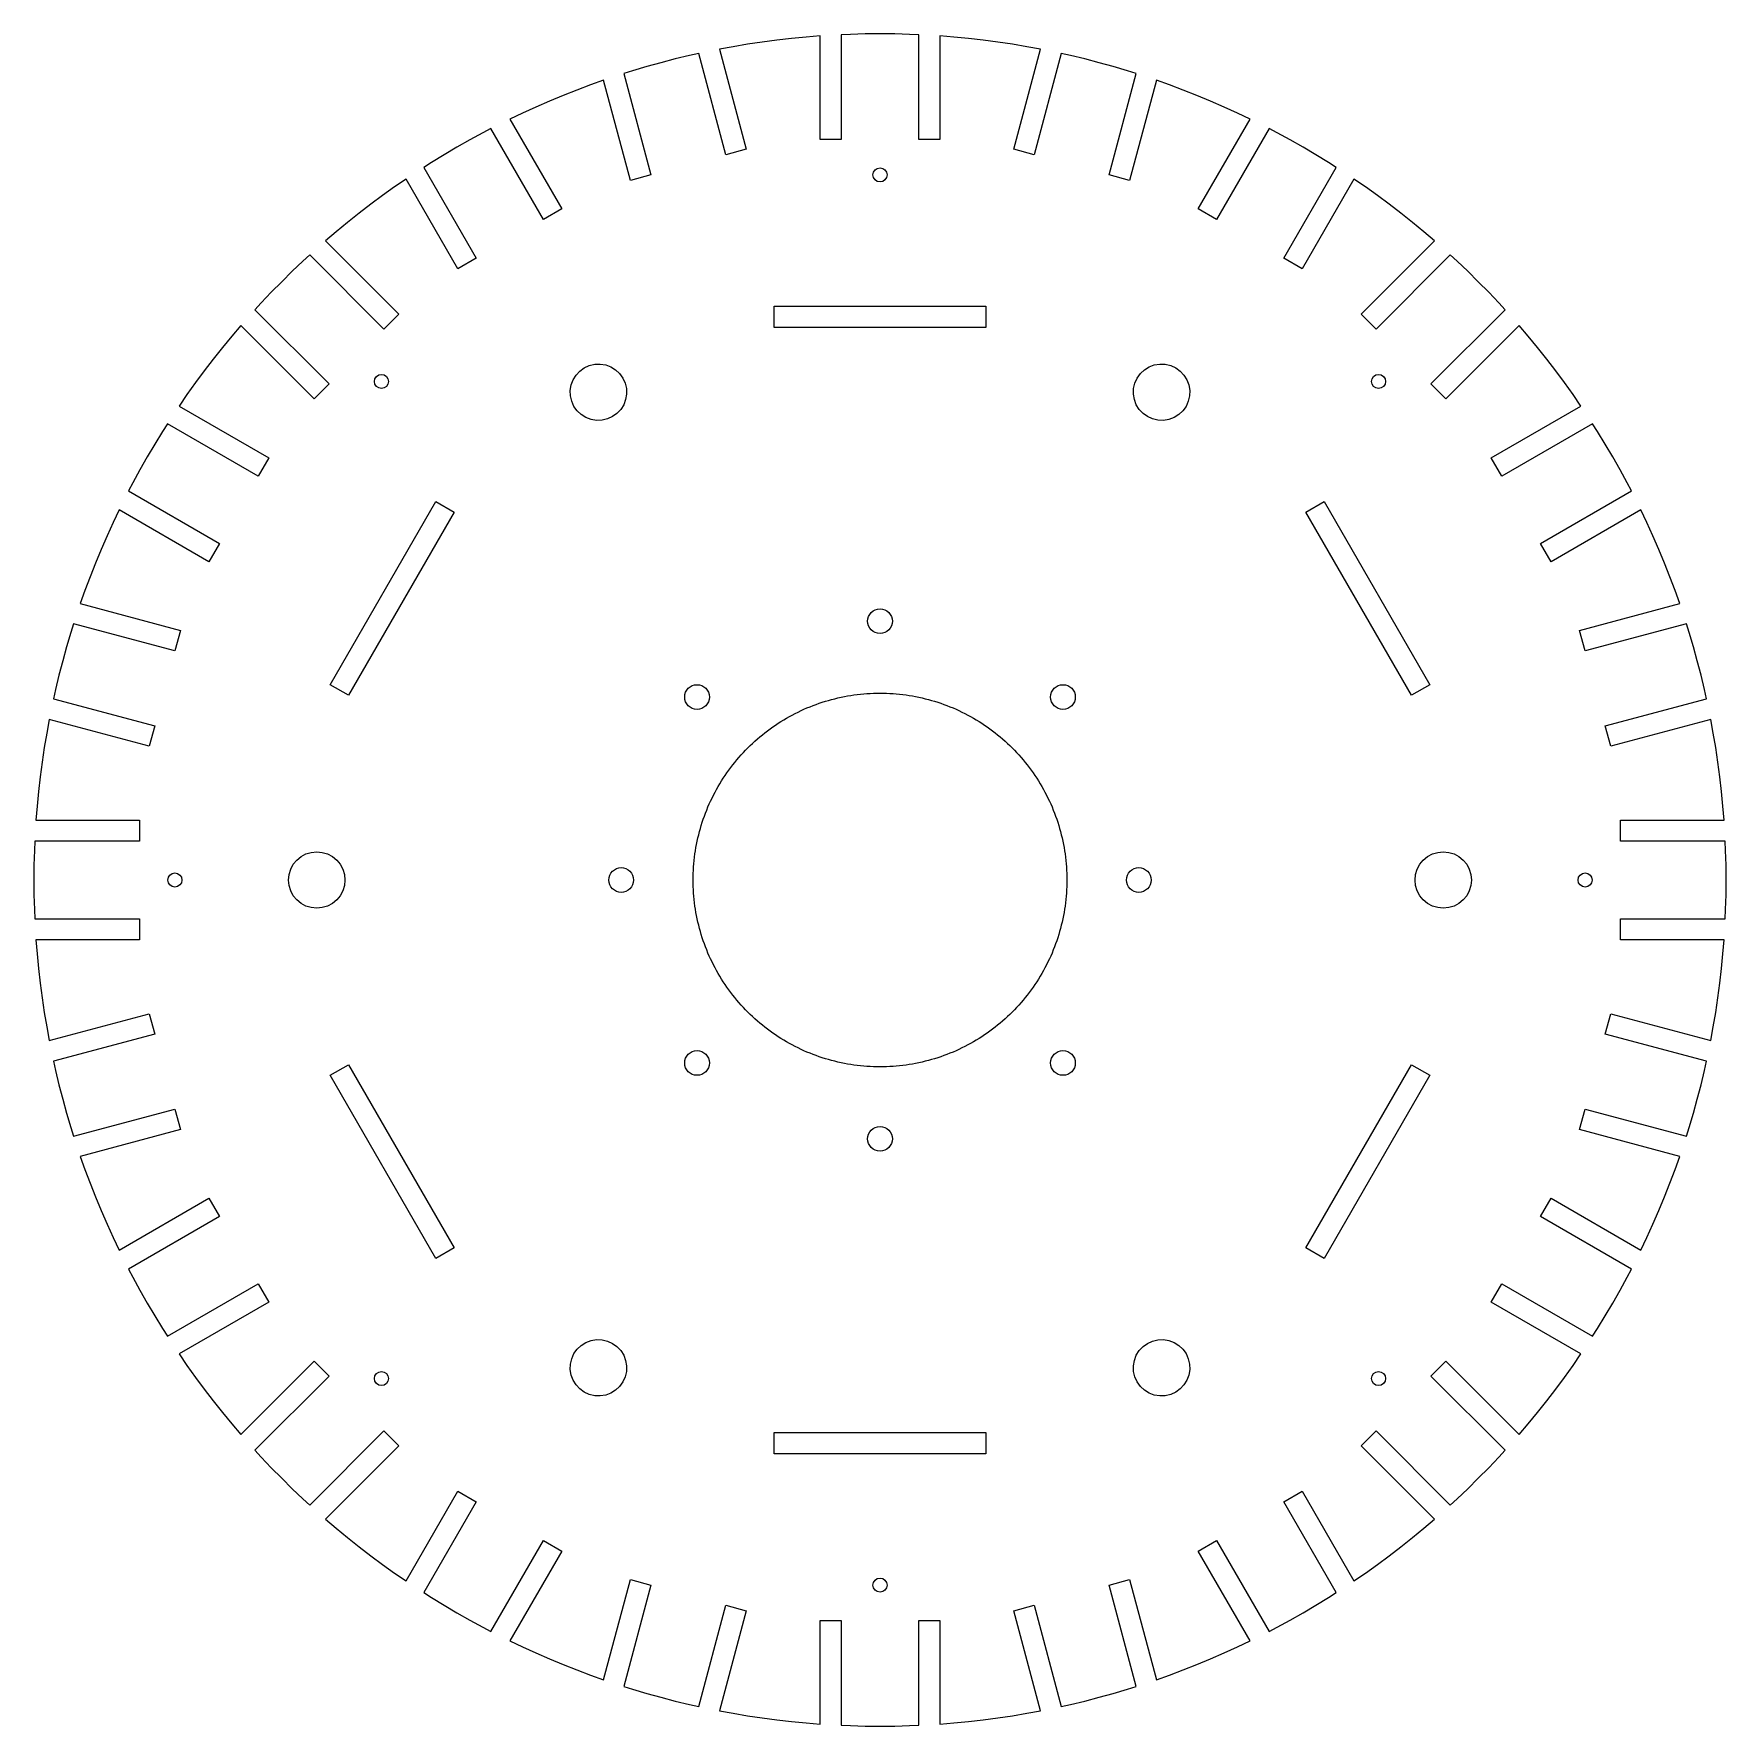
# Model space of a CAD drawing. Header units: metres. Extents: x -120 to 120, y -120 to 120.
import ezdxf

# ---------------------------------------------------------------- set-up
doc = ezdxf.new("R2010")
doc.units = ezdxf.units.M

msp = doc.modelspace()

# ---------------------------------------------------------------- linework, layer by layer
for p, q in [((0, 120), (-2.09428, 119.982)), ((2.09428, 119.982), (0, 120)), ((-20.8378, 118.177), (-22.7696, 117.819)), ((-22.7696, 117.819), (-18.9656, 103.622)), ((-18.7721, 118.523), (-20.8378, 118.177)), ((-16.7008, 118.832), (-18.7721, 118.523)), ((-14.6243, 119.106), (-16.7008, 118.832)), ((-12.5434, 119.343), (-14.6243, 119.106)), ((-10.4587, 119.543), (-12.5434, 119.343)), ((-8.5, 119.697), (-10.4587, 119.543)), ((-8.5, 105), (-8.5, 119.697)), ((-4.18793, 119.927), (-5.5, 119.87)), ((-5.5, 119.87), (-5.5, 105)), ((-2.09428, 119.982), (-4.18793, 119.927)), ((4.18793, 119.927), (2.09428, 119.982)), ((5.5, 119.87), (4.18793, 119.927)), ((5.5, 105), (5.5, 119.87)), ((10.4587, 119.543), (8.5, 119.697)), ((8.5, 119.697), (8.5, 105)), ((12.5434, 119.343), (10.4587, 119.543)), ((14.6243, 119.106), (12.5434, 119.343)), ((16.7008, 118.832), (14.6243, 119.106)), ((18.7721, 118.523), (16.7008, 118.832)), ((20.8378, 118.177), (18.7721, 118.523)), ((18.9656, 103.622), (22.7696, 117.819)), ((22.7696, 117.819), (20.8378, 118.177)), ((-33.0765, 115.351), (-35.0846, 114.757)), ((-31.0583, 115.911), (-33.0765, 115.351)), ((-29.0306, 116.435), (-31.0583, 115.911)), ((-26.9941, 116.924), (-29.0306, 116.435)), ((-25.7119, 117.209), (-26.9941, 116.924)), ((-21.8634, 102.846), (-25.7119, 117.209)), ((25.7119, 117.209), (21.8634, 102.846)), ((26.9941, 116.924), (25.7119, 117.209)), ((29.0306, 116.435), (26.9941, 116.924)), ((31.0583, 115.911), (29.0306, 116.435)), ((33.0765, 115.351), (31.0583, 115.911)), ((35.0846, 114.757), (33.0765, 115.351)), ((-39.1904, 113.419), (-41.0424, 112.763)), ((-35.3864, 99.2222), (-39.1904, 113.419)), ((-35.0846, 114.757), (-36.3371, 114.362)), ((-36.3371, 114.362), (-32.4886, 99.9987)), ((32.4886, 99.9987), (36.3371, 114.362)), ((36.3371, 114.362), (35.0846, 114.757)), ((39.1904, 113.419), (35.3864, 99.2222)), ((41.0424, 112.763), (39.1904, 113.419)), ((-46.8877, 110.461), (-48.8084, 109.625)), ((-44.9528, 111.262), (-46.8877, 110.461)), ((-43.0042, 112.03), (-44.9528, 111.262)), ((-41.0424, 112.763), (-43.0042, 112.03)), ((43.0042, 112.03), (41.0424, 112.763)), ((44.9528, 111.262), (43.0042, 112.03)), ((46.8877, 110.461), (44.9528, 111.262)), ((48.8084, 109.625), (46.8877, 110.461)), ((-50.7142, 108.757), (-52.4875, 107.911)), ((-48.8084, 109.625), (-50.7142, 108.757)), ((50.7142, 108.757), (48.8084, 109.625)), ((52.4875, 107.911), (50.7142, 108.757)), ((-56.3366, 105.954), (-58.1771, 104.954)), ((-55.1716, 106.56), (-56.3366, 105.954)), ((-47.7368, 93.6827), (-55.1716, 106.56)), ((-52.4875, 107.911), (-45.1388, 95.1827)), ((45.1388, 95.1827), (52.4875, 107.911)), ((55.1716, 106.56), (47.7368, 93.6827)), ((56.3366, 105.954), (55.1716, 106.56)), ((58.1771, 104.954), (56.3366, 105.954)), ((-60, 103.923), (-61.8046, 102.86)), ((-58.1771, 104.954), (-60, 103.923)), ((-18.9656, 103.622), (-21.8634, 102.846)), ((-5.5, 105), (-8.5, 105)), ((8.5, 105), (5.5, 105)), ((21.8634, 102.846), (18.9656, 103.622)), ((60, 103.923), (58.1771, 104.954)), ((61.8046, 102.86), (60, 103.923)), ((-63.5903, 101.766), (-64.6979, 101.06)), ((-64.6979, 101.06), (-57.2631, 88.1827)), ((-61.8046, 102.86), (-63.5903, 101.766)), ((-0.707092, 100.707), (-0.382675, 100.924)), ((-0.382675, 100.924), (0, 101)), ((0, 101), (0.382675, 100.924)), ((0.382675, 100.924), (0.707092, 100.707)), ((57.2631, 88.1827), (64.6979, 101.06)), ((63.5903, 101.766), (61.8046, 102.86)), ((64.6979, 101.06), (63.5903, 101.766)), ((-67.21, 99.4111), (-68.8292, 98.2982)), ((-59.8612, 86.6827), (-67.21, 99.4111)), ((-32.4886, 99.9987), (-35.3864, 99.2222)), ((-1, 100), (-0.923874, 100.383)), ((-0.923874, 99.6173), (-1, 100)), ((-0.923874, 100.383), (-0.707092, 100.707)), ((-0.707092, 99.2929), (-0.923874, 99.6173)), ((-0.382675, 99.0761), (-0.707092, 99.2929)), ((0, 99), (-0.382675, 99.0761)), ((0.382675, 99.0761), (0, 99)), ((0.707092, 99.2929), (0.382675, 99.0761)), ((0.707092, 100.707), (0.923874, 100.383)), ((0.923874, 99.6173), (0.707092, 99.2929)), ((0.923874, 100.383), (1, 100)), ((1, 100), (0.923874, 99.6173)), ((35.3864, 99.2222), (32.4886, 99.9987)), ((67.21, 99.4111), (59.8612, 86.6827)), ((68.8292, 98.2982), (67.21, 99.4111)), ((-70.5342, 97.082), (-72.2178, 95.8363)), ((-68.8292, 98.2982), (-70.5342, 97.082)), ((70.5342, 97.082), (68.8292, 98.2982)), ((72.2178, 95.8363), (70.5342, 97.082)), ((-73.8794, 94.5613), (-75.5184, 93.2575)), ((-72.2178, 95.8363), (-73.8794, 94.5613)), ((-45.1388, 95.1827), (-47.7368, 93.6827)), ((47.7368, 93.6827), (45.1388, 95.1827)), ((73.8794, 94.5613), (72.2178, 95.8363)), ((75.5184, 93.2575), (73.8794, 94.5613)), ((-77.1345, 91.9253), (-78.6285, 90.6493)), ((-75.5184, 93.2575), (-77.1345, 91.9253)), ((77.1345, 91.9253), (75.5184, 93.2575)), ((78.6285, 90.6493), (77.1345, 91.9253)), ((-78.6285, 90.6493), (-68.2358, 80.2566)), ((68.2358, 80.2566), (78.6285, 90.6493)), ((-81.8398, 87.7624), (-83.359, 86.3208)), ((-80.8715, 88.6497), (-81.8398, 87.7624)), ((-70.3571, 78.1353), (-80.8715, 88.6497)), ((-57.2631, 88.1827), (-59.8612, 86.6827)), ((59.8612, 86.6827), (57.2631, 88.1827)), ((80.8715, 88.6497), (70.3571, 78.1353)), ((81.8398, 87.7624), (80.8715, 88.6497)), ((83.359, 86.3208), (81.8398, 87.7624)), ((-84.8528, 84.8528), (-86.3208, 83.359)), ((-83.359, 86.3208), (-84.8528, 84.8528)), ((84.8528, 84.8528), (83.359, 86.3208)), ((86.3208, 83.359), (84.8528, 84.8528)), ((-87.7624, 81.8398), (-88.6497, 80.8715)), ((-86.3208, 83.359), (-87.7624, 81.8398)), ((87.7624, 81.8398), (86.3208, 83.359)), ((88.6497, 80.8715), (87.7624, 81.8398)), ((-88.6497, 80.8715), (-78.1353, 70.3571)), ((-68.2358, 80.2566), (-70.3571, 78.1353)), ((-15, 78.375), (-15, 81.375)), ((-15, 81.375), (15, 81.375)), ((15, 81.375), (15, 78.375)), ((70.3571, 78.1353), (68.2358, 80.2566)), ((78.1353, 70.3571), (88.6497, 80.8715)), ((-91.9253, 77.1345), (-93.2575, 75.5184)), ((-90.6493, 78.6285), (-91.9253, 77.1345)), ((-80.2566, 68.2358), (-90.6493, 78.6285)), ((15, 78.375), (-15, 78.375)), ((90.6493, 78.6285), (80.2566, 68.2358)), ((91.9253, 77.1345), (90.6493, 78.6285)), ((93.2575, 75.5184), (91.9253, 77.1345)), ((-93.2575, 75.5184), (-94.5613, 73.8794)), ((94.5613, 73.8794), (93.2575, 75.5184)), ((-95.8363, 72.2178), (-97.082, 70.5342)), ((-94.5613, 73.8794), (-95.8363, 72.2178)), ((-43.1109, 71.6088), (-42.5749, 72.1811)), ((-42.5749, 72.1811), (-41.9375, 72.6379)), ((-41.9375, 72.6379), (-41.2233, 72.9615)), ((-41.2233, 72.9615), (-40.4596, 73.1396)), ((-40.4596, 73.1396), (-39.6759, 73.1652)), ((-39.6759, 73.1652), (-38.9022, 73.0375)), ((-38.9022, 73.0375), (-38.1683, 72.7613)), ((-38.1683, 72.7613), (-37.5024, 72.3472)), ((-37.5024, 72.3472), (-36.9301, 71.8112)), ((36.9301, 71.8112), (37.5024, 72.3472)), ((37.5024, 72.3472), (38.1683, 72.7613)), ((38.1683, 72.7613), (38.9022, 73.0375)), ((38.9022, 73.0375), (39.6759, 73.1652)), ((39.6759, 73.1652), (40.4596, 73.1396)), ((40.4596, 73.1396), (41.2233, 72.9615)), ((41.2233, 72.9615), (41.9375, 72.6379)), ((41.9375, 72.6379), (42.5749, 72.1811)), ((42.5749, 72.1811), (43.1109, 71.6088)), ((95.8363, 72.2178), (94.5613, 73.8794)), ((97.082, 70.5342), (95.8363, 72.2178)), ((-97.082, 70.5342), (-98.2982, 68.8292)), ((-78.1353, 70.3571), (-80.2566, 68.2358)), ((-71.7107, 70.7107), (-71.6346, 71.0934)), ((-71.6346, 70.328), (-71.7107, 70.7107)), ((-71.6346, 71.0934), (-71.4178, 71.4178)), ((-71.4178, 70.0036), (-71.6346, 70.328)), ((-71.4178, 71.4178), (-71.0934, 71.6346)), ((-71.0934, 69.7868), (-71.4178, 70.0036)), ((-71.0934, 71.6346), (-70.7107, 71.7107)), ((-70.7107, 69.7107), (-71.0934, 69.7868)), ((-70.7107, 71.7107), (-70.328, 71.6346)), ((-70.328, 69.7868), (-70.7107, 69.7107)), ((-70.328, 71.6346), (-70.0036, 71.4178)), ((-70.0036, 70.0036), (-70.328, 69.7868)), ((-70.0036, 71.4178), (-69.7868, 71.0934)), ((-69.7868, 70.328), (-70.0036, 70.0036)), ((-69.7868, 71.0934), (-69.7107, 70.7107)), ((-69.7107, 70.7107), (-69.7868, 70.328)), ((-43.9289, 69.4354), (-43.8012, 70.209)), ((-43.8012, 70.209), (-43.525, 70.9429)), ((-43.525, 70.9429), (-43.1109, 71.6088)), ((-36.9301, 71.8112), (-36.4734, 71.1738)), ((-36.4734, 71.1738), (-36.1498, 70.4595)), ((-36.1498, 70.4595), (-35.9717, 69.6959)), ((-35.9717, 69.6959), (-35.9461, 68.9122)), ((35.9461, 68.9122), (35.9717, 69.6959)), ((35.9717, 69.6959), (36.1498, 70.4595)), ((36.1498, 70.4595), (36.4734, 71.1738)), ((36.4734, 71.1738), (36.9301, 71.8112)), ((43.1109, 71.6088), (43.525, 70.9429)), ((43.525, 70.9429), (43.8012, 70.209)), ((43.8012, 70.209), (43.9289, 69.4354)), ((69.7107, 70.7107), (69.7868, 71.0934)), ((69.7868, 70.328), (69.7107, 70.7107)), ((69.7868, 71.0934), (70.0036, 71.4178)), ((70.0036, 70.0036), (69.7868, 70.328)), ((70.0036, 71.4178), (70.328, 71.6346)), ((70.328, 69.7868), (70.0036, 70.0036)), ((70.328, 71.6346), (70.7107, 71.7107)), ((70.7107, 69.7107), (70.328, 69.7868)), ((70.7107, 71.7107), (71.0934, 71.6346)), ((71.0934, 69.7868), (70.7107, 69.7107)), ((71.0934, 71.6346), (71.4178, 71.4178)), ((71.4178, 70.0036), (71.0934, 69.7868)), ((71.4178, 71.4178), (71.6346, 71.0934)), ((71.6346, 70.328), (71.4178, 70.0036)), ((71.6346, 71.0934), (71.7107, 70.7107)), ((71.7107, 70.7107), (71.6346, 70.328)), ((80.2566, 68.2358), (78.1353, 70.3571)), ((98.2982, 68.8292), (97.082, 70.5342)), ((-98.2982, 68.8292), (-99.4111, 67.21)), ((-99.4111, 67.21), (-86.6827, 59.8612)), ((-43.9033, 68.6517), (-43.9289, 69.4354)), ((-43.7252, 67.888), (-43.9033, 68.6517)), ((-43.4016, 67.1738), (-43.7252, 67.888)), ((-36.35, 67.4046), (-36.7641, 66.7387)), ((-36.0738, 68.1385), (-36.35, 67.4046)), ((-35.9461, 68.9122), (-36.0738, 68.1385)), ((36.0738, 68.1385), (35.9461, 68.9122)), ((36.35, 67.4046), (36.0738, 68.1385)), ((36.7641, 66.7387), (36.35, 67.4046)), ((43.7252, 67.888), (43.4016, 67.1738)), ((43.9033, 68.6517), (43.7252, 67.888)), ((43.9289, 69.4354), (43.9033, 68.6517)), ((86.6827, 59.8612), (99.4111, 67.21)), ((99.4111, 67.21), (98.2982, 68.8292)), ((-42.9449, 66.5364), (-43.4016, 67.1738)), ((-42.3725, 66.0004), (-42.9449, 66.5364)), ((-41.7066, 65.5863), (-42.3725, 66.0004)), ((-40.9728, 65.3101), (-41.7066, 65.5863)), ((-40.1991, 65.1823), (-40.9728, 65.3101)), ((-39.4154, 65.208), (-40.1991, 65.1823)), ((-38.6517, 65.386), (-39.4154, 65.208)), ((-37.9375, 65.7097), (-38.6517, 65.386)), ((-37.3001, 66.1664), (-37.9375, 65.7097)), ((-36.7641, 66.7387), (-37.3001, 66.1664)), ((37.3001, 66.1664), (36.7641, 66.7387)), ((37.9375, 65.7097), (37.3001, 66.1664)), ((38.6517, 65.386), (37.9375, 65.7097)), ((39.4154, 65.208), (38.6517, 65.386)), ((40.1991, 65.1823), (39.4154, 65.208)), ((40.9728, 65.3101), (40.1991, 65.1823)), ((41.7066, 65.5863), (40.9728, 65.3101)), ((42.3725, 66.0004), (41.7066, 65.5863)), ((42.9449, 66.5364), (42.3725, 66.0004)), ((43.4016, 67.1738), (42.9449, 66.5364)), ((-101.766, 63.5903), (-102.86, 61.8046)), ((-101.06, 64.6979), (-101.766, 63.5903)), ((-88.1827, 57.2631), (-101.06, 64.6979)), ((101.06, 64.6979), (88.1827, 57.2631)), ((101.766, 63.5903), (101.06, 64.6979)), ((102.86, 61.8046), (101.766, 63.5903)), ((-103.923, 60), (-104.954, 58.1771)), ((-102.86, 61.8046), (-103.923, 60)), ((103.923, 60), (102.86, 61.8046)), ((104.954, 58.1771), (103.923, 60)), ((-104.954, 58.1771), (-105.954, 56.3366)), ((-86.6827, 59.8612), (-88.1827, 57.2631)), ((88.1827, 57.2631), (86.6827, 59.8612)), ((105.954, 56.3366), (104.954, 58.1771)), ((-105.954, 56.3366), (-106.56, 55.1716)), ((106.56, 55.1716), (105.954, 56.3366)), ((-106.56, 55.1716), (-93.6827, 47.7368)), ((-77.9728, 27.6971), (-62.9728, 53.6779)), ((-62.9728, 53.6779), (-60.3747, 52.1779)), ((60.3747, 52.1779), (62.9728, 53.6779)), ((62.9728, 53.6779), (77.9728, 27.6971)), ((93.6827, 47.7368), (106.56, 55.1716)), ((-108.757, 50.7142), (-109.625, 48.8084)), ((-107.911, 52.4875), (-108.757, 50.7142)), ((-95.1827, 45.1388), (-107.911, 52.4875)), ((-60.3747, 52.1779), (-75.3747, 26.1971)), ((75.3747, 26.1971), (60.3747, 52.1779)), ((107.911, 52.4875), (95.1827, 45.1388)), ((108.757, 50.7142), (107.911, 52.4875)), ((109.625, 48.8084), (108.757, 50.7142)), ((-109.625, 48.8084), (-110.461, 46.8877)), ((110.461, 46.8877), (109.625, 48.8084)), ((-110.461, 46.8877), (-111.262, 44.9528)), ((-93.6827, 47.7368), (-95.1827, 45.1388)), ((95.1827, 45.1388), (93.6827, 47.7368)), ((111.262, 44.9528), (110.461, 46.8877)), ((-111.262, 44.9528), (-112.03, 43.0042)), ((112.03, 43.0042), (111.262, 44.9528)), ((-112.763, 41.0424), (-113.419, 39.1904)), ((-112.03, 43.0042), (-112.763, 41.0424)), ((112.763, 41.0424), (112.03, 43.0042)), ((113.419, 39.1904), (112.763, 41.0424)), ((-113.419, 39.1904), (-99.2222, 35.3864)), ((-0.669693, 38.3168), (-0.3414, 38.4164)), ((-0.3414, 38.4164), (0, 38.45)), ((0, 38.45), (0.3414, 38.4164)), ((0.3414, 38.4164), (0.669693, 38.3168)), ((99.2222, 35.3864), (113.419, 39.1904)), ((-114.362, 36.3371), (-114.757, 35.0846)), ((-99.9987, 32.4886), (-114.362, 36.3371)), ((-1.75, 36.7), (-1.71637, 37.0414)), ((-1.71637, 36.3586), (-1.75, 36.7)), ((-1.71637, 37.0414), (-1.61678, 37.3697)), ((-1.61678, 36.0303), (-1.71637, 36.3586)), ((-1.61678, 37.3697), (-1.45506, 37.6722)), ((-1.45506, 35.7277), (-1.61678, 36.0303)), ((-1.45506, 37.6722), (-1.23743, 37.9374)), ((-1.23743, 37.9374), (-0.972244, 38.1551)), ((-0.972244, 38.1551), (-0.669693, 38.3168)), ((0.669693, 38.3168), (0.972244, 38.1551)), ((0.972244, 38.1551), (1.23743, 37.9374)), ((1.23743, 37.9374), (1.45506, 37.6722)), ((1.45506, 37.6722), (1.61678, 37.3697)), ((1.61678, 36.0303), (1.45506, 35.7277)), ((1.61678, 37.3697), (1.71637, 37.0414)), ((1.71637, 36.3586), (1.61678, 36.0303)), ((1.71637, 37.0414), (1.75, 36.7)), ((1.75, 36.7), (1.71637, 36.3586)), ((114.362, 36.3371), (99.9987, 32.4886)), ((114.757, 35.0846), (114.362, 36.3371)), ((-114.757, 35.0846), (-115.351, 33.0765)), ((-99.2222, 35.3864), (-99.9987, 32.4886)), ((-1.23743, 35.4626), (-1.45506, 35.7277)), ((-0.972244, 35.2449), (-1.23743, 35.4626)), ((-0.669693, 35.0832), (-0.972244, 35.2449)), ((-0.3414, 34.9836), (-0.669693, 35.0832)), ((0, 34.95), (-0.3414, 34.9836)), ((0.3414, 34.9836), (0, 34.95)), ((0.669693, 35.0832), (0.3414, 34.9836)), ((0.972244, 35.2449), (0.669693, 35.0832)), ((1.23743, 35.4626), (0.972244, 35.2449)), ((1.45506, 35.7277), (1.23743, 35.4626)), ((99.9987, 32.4886), (99.2222, 35.3864)), ((115.351, 33.0765), (114.757, 35.0846)), ((-115.351, 33.0765), (-115.911, 31.0583)), ((115.911, 31.0583), (115.351, 33.0765)), ((-116.435, 29.0306), (-116.924, 26.9941)), ((-115.911, 31.0583), (-116.435, 29.0306)), ((116.435, 29.0306), (115.911, 31.0583)), ((116.924, 26.9941), (116.435, 29.0306)), ((-116.924, 26.9941), (-117.209, 25.7119)), ((-75.3747, 26.1971), (-77.9728, 27.6971)), ((-27.6672, 26.2922), (-27.5676, 26.6205)), ((-27.5676, 26.6205), (-27.4059, 26.9231)), ((-27.4059, 26.9231), (-27.1882, 27.1882)), ((-27.1882, 27.1882), (-26.9231, 27.4059)), ((-26.9231, 27.4059), (-26.6205, 27.5676)), ((-26.6205, 27.5676), (-26.2922, 27.6672)), ((-26.2922, 27.6672), (-25.9508, 27.7008)), ((-25.9508, 27.7008), (-25.6094, 27.6672)), ((-25.6094, 27.6672), (-25.2811, 27.5676)), ((-25.2811, 27.5676), (-24.9786, 27.4059)), ((-24.9786, 27.4059), (-24.7134, 27.1882)), ((-24.7134, 27.1882), (-24.4957, 26.9231)), ((-24.4957, 26.9231), (-24.334, 26.6205)), ((-24.334, 26.6205), (-24.2344, 26.2922)), ((-2.30962, 26.3992), (-1.84854, 26.4354)), ((-1.84854, 26.4354), (-1.3869, 26.4637)), ((-1.3869, 26.4637), (-0.924835, 26.4839)), ((-0.924835, 26.4839), (-0.462479, 26.496)), ((-0.462479, 26.496), (0, 26.5)), ((0, 26.5), (0.462479, 26.496)), ((0.462479, 26.496), (0.924835, 26.4839)), ((0.924835, 26.4839), (1.3869, 26.4637)), ((1.3869, 26.4637), (1.84854, 26.4354)), ((1.84854, 26.4354), (2.30962, 26.3992)), ((24.2344, 26.2922), (24.334, 26.6205)), ((24.334, 26.6205), (24.4957, 26.9231)), ((24.4957, 26.9231), (24.7134, 27.1882)), ((24.7134, 27.1882), (24.9786, 27.4059)), ((24.9786, 27.4059), (25.2811, 27.5676)), ((25.2811, 27.5676), (25.6094, 27.6672)), ((25.6094, 27.6672), (25.9508, 27.7008)), ((25.9508, 27.7008), (26.2922, 27.6672)), ((26.2922, 27.6672), (26.6205, 27.5676)), ((26.6205, 27.5676), (26.9231, 27.4059)), ((26.9231, 27.4059), (27.1882, 27.1882)), ((27.1882, 27.1882), (27.4059, 26.9231)), ((27.4059, 26.9231), (27.5676, 26.6205)), ((27.5676, 26.6205), (27.6672, 26.2922)), ((77.9728, 27.6971), (75.3747, 26.1971)), ((117.209, 25.7119), (116.924, 26.9941)), ((-117.209, 25.7119), (-102.846, 21.8634)), ((-27.7008, 25.9508), (-27.6672, 26.2922)), ((-27.6672, 25.6094), (-27.7008, 25.9508)), ((-27.5676, 25.2811), (-27.6672, 25.6094)), ((-27.4059, 24.9786), (-27.5676, 25.2811)), ((-27.1882, 24.7134), (-27.4059, 24.9786)), ((-26.9231, 24.4957), (-27.1882, 24.7134)), ((-26.6205, 24.334), (-26.9231, 24.4957)), ((-26.2922, 24.2344), (-26.6205, 24.334)), ((-25.9508, 24.2008), (-26.2922, 24.2344)), ((-25.6094, 24.2344), (-25.9508, 24.2008)), ((-25.2811, 24.334), (-25.6094, 24.2344)), ((-24.9786, 24.4957), (-25.2811, 24.334)), ((-24.7134, 24.7134), (-24.9786, 24.4957)), ((-24.4957, 24.9786), (-24.7134, 24.7134)), ((-24.334, 25.2811), (-24.4957, 24.9786)), ((-24.2344, 25.6094), (-24.334, 25.2811)), ((-24.2344, 26.2922), (-24.2008, 25.9508)), ((-24.2008, 25.9508), (-24.2344, 25.6094)), ((-11.6168, 23.818), (-11.1994, 24.0172)), ((-11.1994, 24.0172), (-10.7785, 24.209)), ((-10.7785, 24.209), (-10.3544, 24.3934)), ((-10.3544, 24.3934), (-9.92706, 24.5704)), ((-9.92706, 24.5704), (-9.49675, 24.7399)), ((-9.49675, 24.7399), (-9.06352, 24.9018)), ((-9.06352, 24.9018), (-8.62755, 25.0562)), ((-8.62755, 25.0562), (-8.18895, 25.203)), ((-8.18895, 25.203), (-7.74785, 25.3421)), ((-7.74785, 25.3421), (-7.30438, 25.4734)), ((-7.30438, 25.4734), (-6.8587, 25.597)), ((-6.8587, 25.597), (-6.41092, 25.7128)), ((-6.41092, 25.7128), (-5.9612, 25.8208)), ((-5.9612, 25.8208), (-5.50966, 25.9209)), ((-5.50966, 25.9209), (-5.05643, 26.0131)), ((-5.05643, 26.0131), (-4.60167, 26.0974)), ((-4.60167, 26.0974), (-4.14551, 26.1737)), ((-4.14551, 26.1737), (-3.68808, 26.2421)), ((-3.68808, 26.2421), (-3.22952, 26.3025)), ((-3.22952, 26.3025), (-2.77, 26.3548)), ((-2.77, 26.3548), (-2.30962, 26.3992)), ((2.30962, 26.3992), (2.77, 26.3548)), ((2.77, 26.3548), (3.22952, 26.3025)), ((3.22952, 26.3025), (3.68808, 26.2421)), ((3.68808, 26.2421), (4.14551, 26.1737)), ((4.14551, 26.1737), (4.60167, 26.0974)), ((4.60167, 26.0974), (5.05643, 26.0131)), ((5.05643, 26.0131), (5.50966, 25.9209)), ((5.50966, 25.9209), (5.9612, 25.8208)), ((5.9612, 25.8208), (6.41092, 25.7128)), ((6.41092, 25.7128), (6.8587, 25.597)), ((6.8587, 25.597), (7.30438, 25.4734)), ((7.30438, 25.4734), (7.74785, 25.3421)), ((7.74785, 25.3421), (8.18895, 25.203)), ((8.18895, 25.203), (8.62755, 25.0562)), ((8.62755, 25.0562), (9.06352, 24.9018)), ((9.06352, 24.9018), (9.49675, 24.7399)), ((9.49675, 24.7399), (9.92706, 24.5704)), ((9.92706, 24.5704), (10.3544, 24.3934)), ((10.3544, 24.3934), (10.7785, 24.209)), ((10.7785, 24.209), (11.1994, 24.0172)), ((11.1994, 24.0172), (11.6168, 23.818)), ((24.2008, 25.9508), (24.2344, 26.2922)), ((24.2344, 25.6094), (24.2008, 25.9508)), ((24.334, 25.2811), (24.2344, 25.6094)), ((24.4957, 24.9786), (24.334, 25.2811)), ((24.7134, 24.7134), (24.4957, 24.9786)), ((24.9786, 24.4957), (24.7134, 24.7134)), ((25.2811, 24.334), (24.9786, 24.4957)), ((25.6094, 24.2344), (25.2811, 24.334)), ((25.9508, 24.2008), (25.6094, 24.2344)), ((26.2922, 24.2344), (25.9508, 24.2008)), ((26.6205, 24.334), (26.2922, 24.2344)), ((26.9231, 24.4957), (26.6205, 24.334)), ((27.1882, 24.7134), (26.9231, 24.4957)), ((27.4059, 24.9786), (27.1882, 24.7134)), ((27.5676, 25.2811), (27.4059, 24.9786)), ((27.6672, 25.6094), (27.5676, 25.2811)), ((27.6672, 26.2922), (27.7008, 25.9508)), ((27.7008, 25.9508), (27.6672, 25.6094)), ((102.846, 21.8634), (117.209, 25.7119)), ((-117.819, 22.7696), (-118.177, 20.8378)), ((-103.622, 18.9656), (-117.819, 22.7696)), ((-102.846, 21.8634), (-103.622, 18.9656)), ((-15.5763, 21.4389), (-15.1998, 21.7075)), ((-15.1998, 21.7075), (-14.8186, 21.9695)), ((-14.8186, 21.9695), (-14.4329, 22.2248)), ((-14.4329, 22.2248), (-14.0428, 22.4733)), ((-14.0428, 22.4733), (-13.6485, 22.7149)), ((-13.6485, 22.7149), (-13.25, 22.9497)), ((-13.25, 22.9497), (-12.8474, 23.1774)), ((-12.8474, 23.1774), (-12.441, 23.3981)), ((-12.441, 23.3981), (-12.0307, 23.6117)), ((-12.0307, 23.6117), (-11.6168, 23.818)), ((11.6168, 23.818), (12.0307, 23.6117)), ((12.0307, 23.6117), (12.441, 23.3981)), ((12.441, 23.3981), (12.8474, 23.1774)), ((12.8474, 23.1774), (13.25, 22.9497)), ((13.25, 22.9497), (13.6485, 22.7149)), ((13.6485, 22.7149), (14.0428, 22.4733)), ((14.0428, 22.4733), (14.4329, 22.2248)), ((14.4329, 22.2248), (14.8186, 21.9695)), ((14.8186, 21.9695), (15.1998, 21.7075)), ((15.1998, 21.7075), (15.5763, 21.4389)), ((103.622, 18.9656), (102.846, 21.8634)), ((117.819, 22.7696), (103.622, 18.9656)), ((118.177, 20.8378), (117.819, 22.7696)), ((-118.177, 20.8378), (-118.523, 18.7721)), ((-18.4084, 19.0625), (-18.073, 19.3809)), ((-18.073, 19.3809), (-17.7319, 19.6933)), ((-17.7319, 19.6933), (-17.3856, 19.9998)), ((-17.3856, 19.9998), (-17.0339, 20.3002)), ((-17.0339, 20.3002), (-16.677, 20.5944)), ((-16.677, 20.5944), (-16.315, 20.8823)), ((-16.315, 20.8823), (-15.9481, 21.1638)), ((-15.9481, 21.1638), (-15.5763, 21.4389)), ((15.5763, 21.4389), (15.9481, 21.1638)), ((15.9481, 21.1638), (16.315, 20.8823)), ((16.315, 20.8823), (16.677, 20.5944)), ((16.677, 20.5944), (17.0339, 20.3002)), ((17.0339, 20.3002), (17.3856, 19.9998)), ((17.3856, 19.9998), (17.7319, 19.6933)), ((17.7319, 19.6933), (18.073, 19.3809)), ((18.073, 19.3809), (18.4084, 19.0625)), ((118.523, 18.7721), (118.177, 20.8378)), ((-118.523, 18.7721), (-118.832, 16.7008)), ((-20.5944, 16.677), (-20.3002, 17.0339)), ((-20.3002, 17.0339), (-19.9998, 17.3856)), ((-19.9998, 17.3856), (-19.6933, 17.7319)), ((-19.6933, 17.7319), (-19.3809, 18.073)), ((-19.3809, 18.073), (-19.0625, 18.4084)), ((-19.0625, 18.4084), (-18.7383, 18.7383)), ((-18.7383, 18.7383), (-18.4084, 19.0625)), ((18.4084, 19.0625), (18.7383, 18.7383)), ((18.7383, 18.7383), (19.0625, 18.4084)), ((19.0625, 18.4084), (19.3809, 18.073)), ((19.3809, 18.073), (19.6933, 17.7319)), ((19.6933, 17.7319), (19.9998, 17.3856)), ((19.9998, 17.3856), (20.3002, 17.0339)), ((20.3002, 17.0339), (20.5944, 16.677)), ((118.832, 16.7008), (118.523, 18.7721)), ((-119.106, 14.6243), (-119.343, 12.5434)), ((-118.832, 16.7008), (-119.106, 14.6243)), ((-22.4733, 14.0428), (-22.2248, 14.4329)), ((-22.2248, 14.4329), (-21.9695, 14.8186)), ((-21.9695, 14.8186), (-21.7075, 15.1998)), ((-21.7075, 15.1998), (-21.4389, 15.5763)), ((-21.4389, 15.5763), (-21.1638, 15.9481)), ((-21.1638, 15.9481), (-20.8823, 16.315)), ((-20.8823, 16.315), (-20.5944, 16.677)), ((20.5944, 16.677), (20.8823, 16.315)), ((20.8823, 16.315), (21.1638, 15.9481)), ((21.1638, 15.9481), (21.4389, 15.5763)), ((21.4389, 15.5763), (21.7075, 15.1998)), ((21.7075, 15.1998), (21.9695, 14.8186)), ((21.9695, 14.8186), (22.2248, 14.4329)), ((22.2248, 14.4329), (22.4733, 14.0428)), ((119.106, 14.6243), (118.832, 16.7008)), ((119.343, 12.5434), (119.106, 14.6243)), ((-119.343, 12.5434), (-119.543, 10.4587)), ((-23.818, 11.6168), (-23.6117, 12.0307)), ((-23.6117, 12.0307), (-23.3981, 12.441)), ((-23.3981, 12.441), (-23.1774, 12.8474)), ((-23.1774, 12.8474), (-22.9497, 13.25)), ((-22.9497, 13.25), (-22.7149, 13.6485)), ((-22.7149, 13.6485), (-22.4733, 14.0428)), ((22.4733, 14.0428), (22.7149, 13.6485)), ((22.7149, 13.6485), (22.9497, 13.25)), ((22.9497, 13.25), (23.1774, 12.8474)), ((23.1774, 12.8474), (23.3981, 12.441)), ((23.3981, 12.441), (23.6117, 12.0307)), ((23.6117, 12.0307), (23.818, 11.6168)), ((119.543, 10.4587), (119.343, 12.5434)), ((-119.543, 10.4587), (-119.697, 8.5)), ((-24.7399, 9.49675), (-24.5704, 9.92706)), ((-24.5704, 9.92706), (-24.3934, 10.3544)), ((-24.3934, 10.3544), (-24.209, 10.7785)), ((-24.209, 10.7785), (-24.0172, 11.1994)), ((-24.0172, 11.1994), (-23.818, 11.6168)), ((23.818, 11.6168), (24.0172, 11.1994)), ((24.0172, 11.1994), (24.209, 10.7785)), ((24.209, 10.7785), (24.3934, 10.3544)), ((24.3934, 10.3544), (24.5704, 9.92706)), ((24.5704, 9.92706), (24.7399, 9.49675)), ((119.697, 8.5), (119.543, 10.4587)), ((-119.697, 8.5), (-105, 8.5)), ((-105, 8.5), (-105, 5.5)), ((-25.597, 6.8587), (-25.4734, 7.30438)), ((-25.4734, 7.30438), (-25.3421, 7.74785)), ((-25.3421, 7.74785), (-25.203, 8.18895)), ((-25.203, 8.18895), (-25.0562, 8.62755)), ((-25.0562, 8.62755), (-24.9018, 9.06352)), ((-24.9018, 9.06352), (-24.7399, 9.49675)), ((24.7399, 9.49675), (24.9018, 9.06352)), ((24.9018, 9.06352), (25.0562, 8.62755)), ((25.0562, 8.62755), (25.203, 8.18895)), ((25.203, 8.18895), (25.3421, 7.74785)), ((25.3421, 7.74785), (25.4734, 7.30438)), ((25.4734, 7.30438), (25.597, 6.8587)), ((105, 5.5), (105, 8.5)), ((105, 8.5), (119.697, 8.5)), ((-119.87, 5.5), (-119.927, 4.18793)), ((-105, 5.5), (-119.87, 5.5)), ((-26.0974, 4.60167), (-26.0131, 5.05643)), ((-26.0131, 5.05643), (-25.9209, 5.50966)), ((-25.9209, 5.50966), (-25.8208, 5.9612)), ((-25.8208, 5.9612), (-25.7128, 6.41092)), ((-25.7128, 6.41092), (-25.597, 6.8587)), ((25.597, 6.8587), (25.7128, 6.41092)), ((25.7128, 6.41092), (25.8208, 5.9612)), ((25.8208, 5.9612), (25.9209, 5.50966)), ((25.9209, 5.50966), (26.0131, 5.05643)), ((26.0131, 5.05643), (26.0974, 4.60167)), ((119.87, 5.5), (105, 5.5)), ((119.927, 4.18793), (119.87, 5.5)), ((-119.927, 4.18793), (-119.982, 2.09428)), ((-83.2009, 2.22227), (-82.7034, 2.82841)), ((-82.7034, 2.82841), (-82.0973, 3.32587)), ((-82.0973, 3.32587), (-81.4057, 3.69551)), ((-81.4057, 3.69551), (-80.6553, 3.92313)), ((-80.6553, 3.92313), (-79.875, 4)), ((-79.875, 4), (-79.0946, 3.92313)), ((-79.0946, 3.92313), (-78.3443, 3.69551)), ((-78.3443, 3.69551), (-77.6527, 3.32587)), ((-77.6527, 3.32587), (-77.0466, 2.82841)), ((-77.0466, 2.82841), (-76.5491, 2.22227)), ((-26.3992, 2.30962), (-26.3548, 2.77)), ((-26.3548, 2.77), (-26.3025, 3.22952)), ((-26.3025, 3.22952), (-26.2421, 3.68808)), ((-26.2421, 3.68808), (-26.1737, 4.14551)), ((-26.1737, 4.14551), (-26.0974, 4.60167)), ((26.0974, 4.60167), (26.1737, 4.14551)), ((26.1737, 4.14551), (26.2421, 3.68808)), ((26.2421, 3.68808), (26.3025, 3.22952)), ((26.3025, 3.22952), (26.3548, 2.77)), ((26.3548, 2.77), (26.3992, 2.30962)), ((76.5491, 2.22227), (77.0466, 2.82841)), ((77.0466, 2.82841), (77.6527, 3.32587)), ((77.6527, 3.32587), (78.3443, 3.69551)), ((78.3443, 3.69551), (79.0946, 3.92313)), ((79.0946, 3.92313), (79.875, 4)), ((79.875, 4), (80.6553, 3.92313)), ((80.6553, 3.92313), (81.4057, 3.69551)), ((81.4057, 3.69551), (82.0973, 3.32587)), ((82.0973, 3.32587), (82.7034, 2.82841)), ((82.7034, 2.82841), (83.2009, 2.22227)), ((119.982, 2.09428), (119.927, 4.18793)), ((-119.982, 2.09428), (-120, 0)), ((-120, 0), (-119.982, -2.09428)), ((-101, 0), (-100.924, 0.382675)), ((-100.924, -0.382675), (-101, 0)), ((-100.924, 0.382675), (-100.707, 0.707092)), ((-100.707, 0.707092), (-100.383, 0.923874)), ((-100.383, 0.923874), (-100, 1)), ((-100, 1), (-99.6173, 0.923874)), ((-99.6173, 0.923874), (-99.2929, 0.707092)), ((-99.2929, 0.707092), (-99.0761, 0.382675)), ((-99.0761, 0.382675), (-99, 0)), ((-99, 0), (-99.0761, -0.382675)), ((-83.875, 0), (-83.7981, 0.78035)), ((-83.7981, -0.78035), (-83.875, 0)), ((-83.7981, 0.78035), (-83.5705, 1.53073)), ((-83.5705, 1.53073), (-83.2009, 2.22227)), ((-76.5491, 2.22227), (-76.1795, 1.53073)), ((-76.1795, 1.53073), (-75.9519, 0.78035)), ((-75.9519, 0.78035), (-75.875, 0)), ((-75.875, 0), (-75.9519, -0.78035)), ((-38.45, 0), (-38.4164, 0.3414)), ((-38.4164, -0.3414), (-38.45, 0)), ((-38.4164, 0.3414), (-38.3168, 0.669693)), ((-38.3168, 0.669693), (-38.1551, 0.972244)), ((-38.1551, 0.972244), (-37.9374, 1.23743)), ((-37.9374, 1.23743), (-37.6722, 1.45506)), ((-37.6722, 1.45506), (-37.3697, 1.61678)), ((-37.3697, 1.61678), (-37.0414, 1.71637)), ((-37.0414, 1.71637), (-36.7, 1.75)), ((-36.7, 1.75), (-36.3586, 1.71637)), ((-36.3586, 1.71637), (-36.0303, 1.61678)), ((-36.0303, 1.61678), (-35.7277, 1.45506)), ((-35.7277, 1.45506), (-35.4626, 1.23743)), ((-35.4626, 1.23743), (-35.2449, 0.972244)), ((-35.2449, 0.972244), (-35.0832, 0.669693)), ((-35.0832, 0.669693), (-34.9836, 0.3414)), ((-34.9836, 0.3414), (-34.95, 0)), ((-34.95, 0), (-34.9836, -0.3414)), ((-26.5, 0), (-26.496, 0.462479)), ((-26.496, -0.462479), (-26.5, 0)), ((-26.496, 0.462479), (-26.4839, 0.924835)), ((-26.4839, 0.924835), (-26.4637, 1.3869)), ((-26.4637, 1.3869), (-26.4354, 1.84854)), ((-26.4354, 1.84854), (-26.3992, 2.30962)), ((26.3992, 2.30962), (26.4354, 1.84854)), ((26.4354, 1.84854), (26.4637, 1.3869)), ((26.4637, 1.3869), (26.4839, 0.924835)), ((26.4839, 0.924835), (26.496, 0.462479)), ((26.496, 0.462479), (26.5, 0)), ((26.5, 0), (26.496, -0.462479)), ((34.95, 0), (34.9836, 0.3414)), ((34.9836, -0.3414), (34.95, 0)), ((34.9836, 0.3414), (35.0832, 0.669693)), ((35.0832, 0.669693), (35.2449, 0.972244)), ((35.2449, 0.972244), (35.4626, 1.23743)), ((35.4626, 1.23743), (35.7277, 1.45506)), ((35.7277, 1.45506), (36.0303, 1.61678)), ((36.0303, 1.61678), (36.3586, 1.71637)), ((36.3586, 1.71637), (36.7, 1.75)), ((36.7, 1.75), (37.0414, 1.71637)), ((37.0414, 1.71637), (37.3697, 1.61678)), ((37.3697, 1.61678), (37.6722, 1.45506)), ((37.6722, 1.45506), (37.9374, 1.23743)), ((37.9374, 1.23743), (38.1551, 0.972244)), ((38.1551, 0.972244), (38.3168, 0.669693)), ((38.3168, 0.669693), (38.4164, 0.3414)), ((38.4164, 0.3414), (38.45, 0)), ((38.45, 0), (38.4164, -0.3414)), ((75.875, 0), (75.9519, 0.78035)), ((75.9519, -0.78035), (75.875, 0)), ((75.9519, 0.78035), (76.1795, 1.53073)), ((76.1795, 1.53073), (76.5491, 2.22227)), ((83.2009, 2.22227), (83.5705, 1.53073)), ((83.5705, 1.53073), (83.7981, 0.78035)), ((83.7981, 0.78035), (83.875, 0)), ((83.875, 0), (83.7981, -0.78035)), ((99, 0), (99.0761, 0.382675)), ((99.0761, -0.382675), (99, 0)), ((99.0761, 0.382675), (99.2929, 0.707092)), ((99.2929, 0.707092), (99.6173, 0.923874)), ((99.6173, 0.923874), (100, 1)), ((100, 1), (100.383, 0.923874)), ((100.383, 0.923874), (100.707, 0.707092)), ((100.707, 0.707092), (100.924, 0.382675)), ((100.924, 0.382675), (101, 0)), ((101, 0), (100.924, -0.382675)), ((120, 0), (119.982, 2.09428)), ((119.982, -2.09428), (120, 0)), ((-119.982, -2.09428), (-119.927, -4.18793)), ((-100.707, -0.707092), (-100.924, -0.382675)), ((-100.383, -0.923874), (-100.707, -0.707092)), ((-100, -1), (-100.383, -0.923874)), ((-99.6173, -0.923874), (-100, -1)), ((-99.2929, -0.707092), (-99.6173, -0.923874)), ((-99.0761, -0.382675), (-99.2929, -0.707092)), ((-83.5705, -1.53073), (-83.7981, -0.78035)), ((-83.2009, -2.22227), (-83.5705, -1.53073)), ((-82.7034, -2.82841), (-83.2009, -2.22227)), ((-76.5491, -2.22227), (-77.0466, -2.82841)), ((-76.1795, -1.53073), (-76.5491, -2.22227)), ((-75.9519, -0.78035), (-76.1795, -1.53073)), ((-38.3168, -0.669693), (-38.4164, -0.3414)), ((-38.1551, -0.972244), (-38.3168, -0.669693)), ((-37.9374, -1.23743), (-38.1551, -0.972244)), ((-37.6722, -1.45506), (-37.9374, -1.23743)), ((-37.3697, -1.61678), (-37.6722, -1.45506)), ((-37.0414, -1.71637), (-37.3697, -1.61678)), ((-36.7, -1.75), (-37.0414, -1.71637)), ((-36.3586, -1.71637), (-36.7, -1.75)), ((-36.0303, -1.61678), (-36.3586, -1.71637)), ((-35.7277, -1.45506), (-36.0303, -1.61678)), ((-35.4626, -1.23743), (-35.7277, -1.45506)), ((-35.2449, -0.972244), (-35.4626, -1.23743)), ((-35.0832, -0.669693), (-35.2449, -0.972244)), ((-34.9836, -0.3414), (-35.0832, -0.669693)), ((-26.4839, -0.924835), (-26.496, -0.462479)), ((-26.4637, -1.3869), (-26.4839, -0.924835)), ((-26.4354, -1.84854), (-26.4637, -1.3869)), ((-26.3992, -2.30962), (-26.4354, -1.84854)), ((-26.3548, -2.77), (-26.3992, -2.30962)), ((26.3992, -2.30962), (26.3548, -2.77)), ((26.4354, -1.84854), (26.3992, -2.30962)), ((26.4637, -1.3869), (26.4354, -1.84854)), ((26.4839, -0.924835), (26.4637, -1.3869)), ((26.496, -0.462479), (26.4839, -0.924835)), ((35.0832, -0.669693), (34.9836, -0.3414)), ((35.2449, -0.972244), (35.0832, -0.669693)), ((35.4626, -1.23743), (35.2449, -0.972244)), ((35.7277, -1.45506), (35.4626, -1.23743)), ((36.0303, -1.61678), (35.7277, -1.45506)), ((36.3586, -1.71637), (36.0303, -1.61678)), ((36.7, -1.75), (36.3586, -1.71637)), ((37.0414, -1.71637), (36.7, -1.75)), ((37.3697, -1.61678), (37.0414, -1.71637)), ((37.6722, -1.45506), (37.3697, -1.61678)), ((37.9374, -1.23743), (37.6722, -1.45506)), ((38.1551, -0.972244), (37.9374, -1.23743)), ((38.3168, -0.669693), (38.1551, -0.972244)), ((38.4164, -0.3414), (38.3168, -0.669693)), ((76.1795, -1.53073), (75.9519, -0.78035)), ((76.5491, -2.22227), (76.1795, -1.53073)), ((77.0466, -2.82841), (76.5491, -2.22227)), ((83.2009, -2.22227), (82.7034, -2.82841)), ((83.5705, -1.53073), (83.2009, -2.22227)), ((83.7981, -0.78035), (83.5705, -1.53073)), ((99.2929, -0.707092), (99.0761, -0.382675)), ((99.6173, -0.923874), (99.2929, -0.707092)), ((100, -1), (99.6173, -0.923874)), ((100.383, -0.923874), (100, -1)), ((100.707, -0.707092), (100.383, -0.923874)), ((100.924, -0.382675), (100.707, -0.707092)), ((119.927, -4.18793), (119.982, -2.09428)), ((-119.927, -4.18793), (-119.87, -5.5)), ((-82.0973, -3.32587), (-82.7034, -2.82841)), ((-81.4057, -3.69551), (-82.0973, -3.32587)), ((-80.6553, -3.92313), (-81.4057, -3.69551)), ((-79.875, -4), (-80.6553, -3.92313)), ((-79.0946, -3.92313), (-79.875, -4)), ((-78.3443, -3.69551), (-79.0946, -3.92313)), ((-77.6527, -3.32587), (-78.3443, -3.69551)), ((-77.0466, -2.82841), (-77.6527, -3.32587)), ((-26.3025, -3.22952), (-26.3548, -2.77)), ((-26.2421, -3.68808), (-26.3025, -3.22952)), ((-26.1737, -4.14551), (-26.2421, -3.68808)), ((-26.0974, -4.60167), (-26.1737, -4.14551)), ((-26.0131, -5.05643), (-26.0974, -4.60167)), ((26.0974, -4.60167), (26.0131, -5.05643)), ((26.1737, -4.14551), (26.0974, -4.60167)), ((26.2421, -3.68808), (26.1737, -4.14551)), ((26.3025, -3.22952), (26.2421, -3.68808)), ((26.3548, -2.77), (26.3025, -3.22952)), ((77.6527, -3.32587), (77.0466, -2.82841)), ((78.3443, -3.69551), (77.6527, -3.32587)), ((79.0946, -3.92313), (78.3443, -3.69551)), ((79.875, -4), (79.0946, -3.92313)), ((80.6553, -3.92313), (79.875, -4)), ((81.4057, -3.69551), (80.6553, -3.92313)), ((82.0973, -3.32587), (81.4057, -3.69551)), ((82.7034, -2.82841), (82.0973, -3.32587)), ((119.87, -5.5), (119.927, -4.18793)), ((-119.87, -5.5), (-105, -5.5)), ((-105, -5.5), (-105, -8.5)), ((-25.9209, -5.50966), (-26.0131, -5.05643)), ((-25.8208, -5.9612), (-25.9209, -5.50966)), ((-25.7128, -6.41092), (-25.8208, -5.9612)), ((-25.597, -6.8587), (-25.7128, -6.41092)), ((-25.4734, -7.30438), (-25.597, -6.8587)), ((25.597, -6.8587), (25.4734, -7.30438)), ((25.7128, -6.41092), (25.597, -6.8587)), ((25.8208, -5.9612), (25.7128, -6.41092)), ((25.9209, -5.50966), (25.8208, -5.9612)), ((26.0131, -5.05643), (25.9209, -5.50966)), ((105, -8.5), (105, -5.5)), ((105, -5.5), (119.87, -5.5)), ((-105, -8.5), (-119.697, -8.5)), ((-119.697, -8.5), (-119.543, -10.4587)), ((-25.3421, -7.74785), (-25.4734, -7.30438)), ((-25.203, -8.18895), (-25.3421, -7.74785)), ((-25.0562, -8.62755), (-25.203, -8.18895)), ((-24.9018, -9.06352), (-25.0562, -8.62755)), ((-24.7399, -9.49675), (-24.9018, -9.06352)), ((-24.5704, -9.92706), (-24.7399, -9.49675)), ((24.7399, -9.49675), (24.5704, -9.92706)), ((24.9018, -9.06352), (24.7399, -9.49675)), ((25.0562, -8.62755), (24.9018, -9.06352)), ((25.203, -8.18895), (25.0562, -8.62755)), ((25.3421, -7.74785), (25.203, -8.18895)), ((25.4734, -7.30438), (25.3421, -7.74785)), ((119.697, -8.5), (105, -8.5)), ((119.543, -10.4587), (119.697, -8.5)), ((-119.543, -10.4587), (-119.343, -12.5434)), ((-24.3934, -10.3544), (-24.5704, -9.92706)), ((-24.209, -10.7785), (-24.3934, -10.3544)), ((-24.0172, -11.1994), (-24.209, -10.7785)), ((-23.818, -11.6168), (-24.0172, -11.1994)), ((-23.6117, -12.0307), (-23.818, -11.6168)), ((23.818, -11.6168), (23.6117, -12.0307)), ((24.0172, -11.1994), (23.818, -11.6168)), ((24.209, -10.7785), (24.0172, -11.1994)), ((24.3934, -10.3544), (24.209, -10.7785)), ((24.5704, -9.92706), (24.3934, -10.3544)), ((119.343, -12.5434), (119.543, -10.4587)), ((-119.343, -12.5434), (-119.106, -14.6243)), ((-23.3981, -12.441), (-23.6117, -12.0307)), ((-23.1774, -12.8474), (-23.3981, -12.441)), ((-22.9497, -13.25), (-23.1774, -12.8474)), ((-22.7149, -13.6485), (-22.9497, -13.25)), ((-22.4733, -14.0428), (-22.7149, -13.6485)), ((-22.2248, -14.4329), (-22.4733, -14.0428)), ((22.4733, -14.0428), (22.2248, -14.4329)), ((22.7149, -13.6485), (22.4733, -14.0428)), ((22.9497, -13.25), (22.7149, -13.6485)), ((23.1774, -12.8474), (22.9497, -13.25)), ((23.3981, -12.441), (23.1774, -12.8474)), ((23.6117, -12.0307), (23.3981, -12.441)), ((119.106, -14.6243), (119.343, -12.5434)), ((-119.106, -14.6243), (-118.832, -16.7008)), ((-118.832, -16.7008), (-118.523, -18.7721)), ((-21.9695, -14.8186), (-22.2248, -14.4329)), ((-21.7075, -15.1998), (-21.9695, -14.8186)), ((-21.4389, -15.5763), (-21.7075, -15.1998)), ((-21.1638, -15.9481), (-21.4389, -15.5763)), ((-20.8823, -16.315), (-21.1638, -15.9481)), ((-20.5944, -16.677), (-20.8823, -16.315)), ((-20.3002, -17.0339), (-20.5944, -16.677)), ((20.5944, -16.677), (20.3002, -17.0339)), ((20.8823, -16.315), (20.5944, -16.677)), ((21.1638, -15.9481), (20.8823, -16.315)), ((21.4389, -15.5763), (21.1638, -15.9481)), ((21.7075, -15.1998), (21.4389, -15.5763)), ((21.9695, -14.8186), (21.7075, -15.1998)), ((22.2248, -14.4329), (21.9695, -14.8186)), ((118.523, -18.7721), (118.832, -16.7008)), ((118.832, -16.7008), (119.106, -14.6243)), ((-118.523, -18.7721), (-118.177, -20.8378)), ((-117.819, -22.7696), (-103.622, -18.9656)), ((-103.622, -18.9656), (-102.846, -21.8634)), ((-19.9998, -17.3856), (-20.3002, -17.0339)), ((-19.6933, -17.7319), (-19.9998, -17.3856)), ((-19.3809, -18.073), (-19.6933, -17.7319)), ((-19.0625, -18.4084), (-19.3809, -18.073)), ((-18.7383, -18.7383), (-19.0625, -18.4084)), ((-18.4084, -19.0625), (-18.7383, -18.7383)), ((-18.073, -19.3809), (-18.4084, -19.0625)), ((18.4084, -19.0625), (18.073, -19.3809)), ((18.7383, -18.7383), (18.4084, -19.0625)), ((19.0625, -18.4084), (18.7383, -18.7383)), ((19.3809, -18.073), (19.0625, -18.4084)), ((19.6933, -17.7319), (19.3809, -18.073)), ((19.9998, -17.3856), (19.6933, -17.7319)), ((20.3002, -17.0339), (19.9998, -17.3856)), ((102.846, -21.8634), (103.622, -18.9656)), ((103.622, -18.9656), (117.819, -22.7696)), ((118.177, -20.8378), (118.523, -18.7721)), ((-118.177, -20.8378), (-117.819, -22.7696)), ((-17.7319, -19.6933), (-18.073, -19.3809)), ((-17.3856, -19.9998), (-17.7319, -19.6933)), ((-17.0339, -20.3002), (-17.3856, -19.9998)), ((-16.677, -20.5944), (-17.0339, -20.3002)), ((-16.315, -20.8823), (-16.677, -20.5944)), ((-15.9481, -21.1638), (-16.315, -20.8823)), ((-15.5763, -21.4389), (-15.9481, -21.1638)), ((-15.1998, -21.7075), (-15.5763, -21.4389)), ((15.5763, -21.4389), (15.1998, -21.7075)), ((15.9481, -21.1638), (15.5763, -21.4389)), ((16.315, -20.8823), (15.9481, -21.1638)), ((16.677, -20.5944), (16.315, -20.8823)), ((17.0339, -20.3002), (16.677, -20.5944)), ((17.3856, -19.9998), (17.0339, -20.3002)), ((17.7319, -19.6933), (17.3856, -19.9998)), ((18.073, -19.3809), (17.7319, -19.6933)), ((117.819, -22.7696), (118.177, -20.8378)), ((-102.846, -21.8634), (-117.209, -25.7119)), ((-14.8186, -21.9695), (-15.1998, -21.7075)), ((-14.4329, -22.2248), (-14.8186, -21.9695)), ((-14.0428, -22.4733), (-14.4329, -22.2248)), ((-13.6485, -22.7149), (-14.0428, -22.4733)), ((-13.25, -22.9497), (-13.6485, -22.7149)), ((-12.8474, -23.1774), (-13.25, -22.9497)), ((-12.441, -23.3981), (-12.8474, -23.1774)), ((-12.0307, -23.6117), (-12.441, -23.3981)), ((-11.6168, -23.818), (-12.0307, -23.6117)), ((-11.1994, -24.0172), (-11.6168, -23.818)), ((11.6168, -23.818), (11.1994, -24.0172)), ((12.0307, -23.6117), (11.6168, -23.818)), ((12.441, -23.3981), (12.0307, -23.6117)), ((12.8474, -23.1774), (12.441, -23.3981)), ((13.25, -22.9497), (12.8474, -23.1774)), ((13.6485, -22.7149), (13.25, -22.9497)), ((14.0428, -22.4733), (13.6485, -22.7149)), ((14.4329, -22.2248), (14.0428, -22.4733)), ((14.8186, -21.9695), (14.4329, -22.2248)), ((15.1998, -21.7075), (14.8186, -21.9695)), ((117.209, -25.7119), (102.846, -21.8634)), ((-117.209, -25.7119), (-116.924, -26.9941)), ((-77.9728, -27.6971), (-75.3747, -26.1971)), ((-75.3747, -26.1971), (-60.3747, -52.1779)), ((-27.7008, -25.9508), (-27.6672, -25.6094)), ((-27.6672, -26.2922), (-27.7008, -25.9508)), ((-27.6672, -25.6094), (-27.5676, -25.2811)), ((-27.5676, -26.6205), (-27.6672, -26.2922)), ((-27.5676, -25.2811), (-27.4059, -24.9786)), ((-27.4059, -24.9786), (-27.1882, -24.7134)), ((-27.1882, -24.7134), (-26.9231, -24.4957)), ((-26.9231, -24.4957), (-26.6205, -24.334)), ((-26.6205, -24.334), (-26.2922, -24.2344)), ((-26.2922, -24.2344), (-25.9508, -24.2008)), ((-25.9508, -24.2008), (-25.6094, -24.2344)), ((-25.6094, -24.2344), (-25.2811, -24.334)), ((-25.2811, -24.334), (-24.9786, -24.4957)), ((-24.9786, -24.4957), (-24.7134, -24.7134)), ((-24.7134, -24.7134), (-24.4957, -24.9786)), ((-24.4957, -24.9786), (-24.334, -25.2811)), ((-24.334, -25.2811), (-24.2344, -25.6094)), ((-24.2344, -26.2922), (-24.334, -26.6205)), ((-24.2344, -25.6094), (-24.2008, -25.9508)), ((-24.2008, -25.9508), (-24.2344, -26.2922)), ((-10.7785, -24.209), (-11.1994, -24.0172)), ((-10.3544, -24.3934), (-10.7785, -24.209)), ((-9.92706, -24.5704), (-10.3544, -24.3934)), ((-9.49675, -24.7399), (-9.92706, -24.5704)), ((-9.06352, -24.9018), (-9.49675, -24.7399)), ((-8.62755, -25.0562), (-9.06352, -24.9018)), ((-8.18895, -25.203), (-8.62755, -25.0562)), ((-7.74785, -25.3421), (-8.18895, -25.203)), ((-7.30438, -25.4734), (-7.74785, -25.3421)), ((-6.8587, -25.597), (-7.30438, -25.4734)), ((-6.41092, -25.7128), (-6.8587, -25.597)), ((-5.9612, -25.8208), (-6.41092, -25.7128)), ((-5.50966, -25.9209), (-5.9612, -25.8208)), ((-5.05643, -26.0131), (-5.50966, -25.9209)), ((-4.60167, -26.0974), (-5.05643, -26.0131)), ((-4.14551, -26.1737), (-4.60167, -26.0974)), ((-3.68808, -26.2421), (-4.14551, -26.1737)), ((-3.22952, -26.3025), (-3.68808, -26.2421)), ((-2.77, -26.3548), (-3.22952, -26.3025)), ((-2.30962, -26.3992), (-2.77, -26.3548)), ((-1.84854, -26.4354), (-2.30962, -26.3992)), ((2.30962, -26.3992), (1.84854, -26.4354)), ((2.77, -26.3548), (2.30962, -26.3992)), ((3.22952, -26.3025), (2.77, -26.3548)), ((3.68808, -26.2421), (3.22952, -26.3025)), ((4.14551, -26.1737), (3.68808, -26.2421)), ((4.60167, -26.0974), (4.14551, -26.1737)), ((5.05643, -26.0131), (4.60167, -26.0974)), ((5.50966, -25.9209), (5.05643, -26.0131)), ((5.9612, -25.8208), (5.50966, -25.9209)), ((6.41092, -25.7128), (5.9612, -25.8208)), ((6.8587, -25.597), (6.41092, -25.7128)), ((7.30438, -25.4734), (6.8587, -25.597)), ((7.74785, -25.3421), (7.30438, -25.4734)), ((8.18895, -25.203), (7.74785, -25.3421)), ((8.62755, -25.0562), (8.18895, -25.203)), ((9.06352, -24.9018), (8.62755, -25.0562)), ((9.49675, -24.7399), (9.06352, -24.9018)), ((9.92706, -24.5704), (9.49675, -24.7399)), ((10.3544, -24.3934), (9.92706, -24.5704)), ((10.7785, -24.209), (10.3544, -24.3934)), ((11.1994, -24.0172), (10.7785, -24.209)), ((24.2008, -25.9508), (24.2344, -25.6094)), ((24.2344, -26.2922), (24.2008, -25.9508)), ((24.2344, -25.6094), (24.334, -25.2811)), ((24.334, -26.6205), (24.2344, -26.2922)), ((24.334, -25.2811), (24.4957, -24.9786)), ((24.4957, -24.9786), (24.7134, -24.7134)), ((24.7134, -24.7134), (24.9786, -24.4957)), ((24.9786, -24.4957), (25.2811, -24.334)), ((25.2811, -24.334), (25.6094, -24.2344)), ((25.6094, -24.2344), (25.9508, -24.2008)), ((25.9508, -24.2008), (26.2922, -24.2344)), ((26.2922, -24.2344), (26.6205, -24.334)), ((26.6205, -24.334), (26.9231, -24.4957)), ((26.9231, -24.4957), (27.1882, -24.7134)), ((27.1882, -24.7134), (27.4059, -24.9786)), ((27.4059, -24.9786), (27.5676, -25.2811)), ((27.5676, -25.2811), (27.6672, -25.6094)), ((27.6672, -26.2922), (27.5676, -26.6205)), ((27.6672, -25.6094), (27.7008, -25.9508)), ((27.7008, -25.9508), (27.6672, -26.2922)), ((60.3747, -52.1779), (75.3747, -26.1971)), ((75.3747, -26.1971), (77.9728, -27.6971)), ((116.924, -26.9941), (117.209, -25.7119)), ((-116.924, -26.9941), (-116.435, -29.0306)), ((-62.9728, -53.6779), (-77.9728, -27.6971)), ((-27.4059, -26.9231), (-27.5676, -26.6205)), ((-27.1882, -27.1882), (-27.4059, -26.9231)), ((-26.9231, -27.4059), (-27.1882, -27.1882)), ((-26.6205, -27.5676), (-26.9231, -27.4059)), ((-26.2922, -27.6672), (-26.6205, -27.5676)), ((-25.9508, -27.7008), (-26.2922, -27.6672)), ((-25.6094, -27.6672), (-25.9508, -27.7008)), ((-25.2811, -27.5676), (-25.6094, -27.6672)), ((-24.9786, -27.4059), (-25.2811, -27.5676)), ((-24.7134, -27.1882), (-24.9786, -27.4059)), ((-24.4957, -26.9231), (-24.7134, -27.1882)), ((-24.334, -26.6205), (-24.4957, -26.9231)), ((-1.3869, -26.4637), (-1.84854, -26.4354)), ((-0.924835, -26.4839), (-1.3869, -26.4637)), ((-0.462479, -26.496), (-0.924835, -26.4839)), ((0, -26.5), (-0.462479, -26.496)), ((0.462479, -26.496), (0, -26.5)), ((0.924835, -26.4839), (0.462479, -26.496)), ((1.3869, -26.4637), (0.924835, -26.4839)), ((1.84854, -26.4354), (1.3869, -26.4637)), ((24.4957, -26.9231), (24.334, -26.6205)), ((24.7134, -27.1882), (24.4957, -26.9231)), ((24.9786, -27.4059), (24.7134, -27.1882)), ((25.2811, -27.5676), (24.9786, -27.4059)), ((25.6094, -27.6672), (25.2811, -27.5676)), ((25.9508, -27.7008), (25.6094, -27.6672)), ((26.2922, -27.6672), (25.9508, -27.7008)), ((26.6205, -27.5676), (26.2922, -27.6672)), ((26.9231, -27.4059), (26.6205, -27.5676)), ((27.1882, -27.1882), (26.9231, -27.4059)), ((27.4059, -26.9231), (27.1882, -27.1882)), ((27.5676, -26.6205), (27.4059, -26.9231)), ((77.9728, -27.6971), (62.9728, -53.6779)), ((116.435, -29.0306), (116.924, -26.9941)), ((-116.435, -29.0306), (-115.911, -31.0583)), ((-115.911, -31.0583), (-115.351, -33.0765)), ((115.351, -33.0765), (115.911, -31.0583)), ((115.911, -31.0583), (116.435, -29.0306)), ((-115.351, -33.0765), (-114.757, -35.0846)), ((-114.362, -36.3371), (-99.9987, -32.4886)), ((-99.9987, -32.4886), (-99.2222, -35.3864)), ((99.2222, -35.3864), (99.9987, -32.4886)), ((99.9987, -32.4886), (114.362, -36.3371)), ((114.757, -35.0846), (115.351, -33.0765)), ((-114.757, -35.0846), (-114.362, -36.3371)), ((-99.2222, -35.3864), (-113.419, -39.1904)), ((-1.61678, -36.0303), (-1.45506, -35.7277)), ((-1.45506, -35.7277), (-1.23743, -35.4626)), ((-1.23743, -35.4626), (-0.972244, -35.2449)), ((-0.972244, -35.2449), (-0.669693, -35.0832)), ((-0.669693, -35.0832), (-0.3414, -34.9836)), ((-0.3414, -34.9836), (0, -34.95)), ((0, -34.95), (0.3414, -34.9836)), ((0.3414, -34.9836), (0.669693, -35.0832)), ((0.669693, -35.0832), (0.972244, -35.2449)), ((0.972244, -35.2449), (1.23743, -35.4626)), ((1.23743, -35.4626), (1.45506, -35.7277)), ((1.45506, -35.7277), (1.61678, -36.0303)), ((113.419, -39.1904), (99.2222, -35.3864)), ((114.362, -36.3371), (114.757, -35.0846)), ((-1.75, -36.7), (-1.71637, -36.3586)), ((-1.71637, -37.0414), (-1.75, -36.7)), ((-1.71637, -36.3586), (-1.61678, -36.0303)), ((-1.61678, -37.3697), (-1.71637, -37.0414)), ((-1.45506, -37.6722), (-1.61678, -37.3697)), ((-1.23743, -37.9374), (-1.45506, -37.6722)), ((-0.972244, -38.1551), (-1.23743, -37.9374)), ((-0.669693, -38.3168), (-0.972244, -38.1551)), ((-0.3414, -38.4164), (-0.669693, -38.3168)), ((0.669693, -38.3168), (0.3414, -38.4164)), ((0.972244, -38.1551), (0.669693, -38.3168)), ((1.23743, -37.9374), (0.972244, -38.1551)), ((1.45506, -37.6722), (1.23743, -37.9374)), ((1.61678, -37.3697), (1.45506, -37.6722)), ((1.61678, -36.0303), (1.71637, -36.3586)), ((1.71637, -37.0414), (1.61678, -37.3697)), ((1.71637, -36.3586), (1.75, -36.7)), ((1.75, -36.7), (1.71637, -37.0414)), ((-113.419, -39.1904), (-112.763, -41.0424)), ((0, -38.45), (-0.3414, -38.4164)), ((0.3414, -38.4164), (0, -38.45)), ((112.763, -41.0424), (113.419, -39.1904)), ((-112.763, -41.0424), (-112.03, -43.0042)), ((-112.03, -43.0042), (-111.262, -44.9528)), ((111.262, -44.9528), (112.03, -43.0042)), ((112.03, -43.0042), (112.763, -41.0424)), ((-111.262, -44.9528), (-110.461, -46.8877)), ((-107.911, -52.4875), (-95.1827, -45.1388)), ((-95.1827, -45.1388), (-93.6827, -47.7368)), ((93.6827, -47.7368), (95.1827, -45.1388)), ((95.1827, -45.1388), (107.911, -52.4875)), ((110.461, -46.8877), (111.262, -44.9528)), ((-110.461, -46.8877), (-109.625, -48.8084)), ((-93.6827, -47.7368), (-106.56, -55.1716)), ((106.56, -55.1716), (93.6827, -47.7368)), ((109.625, -48.8084), (110.461, -46.8877)), ((-109.625, -48.8084), (-108.757, -50.7142)), ((108.757, -50.7142), (109.625, -48.8084)), ((-108.757, -50.7142), (-107.911, -52.4875)), ((-60.3747, -52.1779), (-62.9728, -53.6779)), ((62.9728, -53.6779), (60.3747, -52.1779)), ((107.911, -52.4875), (108.757, -50.7142)), ((-106.56, -55.1716), (-105.954, -56.3366)), ((105.954, -56.3366), (106.56, -55.1716)), ((-105.954, -56.3366), (-104.954, -58.1771)), ((-101.06, -64.6979), (-88.1827, -57.2631)), ((-88.1827, -57.2631), (-86.6827, -59.8612)), ((86.6827, -59.8612), (88.1827, -57.2631)), ((88.1827, -57.2631), (101.06, -64.6979)), ((104.954, -58.1771), (105.954, -56.3366)), ((-104.954, -58.1771), (-103.923, -60)), ((-103.923, -60), (-102.86, -61.8046)), ((-86.6827, -59.8612), (-99.4111, -67.21)), ((99.4111, -67.21), (86.6827, -59.8612)), ((102.86, -61.8046), (103.923, -60)), ((103.923, -60), (104.954, -58.1771)), ((-102.86, -61.8046), (-101.766, -63.5903)), ((101.766, -63.5903), (102.86, -61.8046)), ((-101.766, -63.5903), (-101.06, -64.6979)), ((101.06, -64.6979), (101.766, -63.5903)), ((-43.7252, -67.888), (-43.4016, -67.1738)), ((-43.4016, -67.1738), (-42.9449, -66.5364)), ((-42.9449, -66.5364), (-42.3725, -66.0004)), ((-42.3725, -66.0004), (-41.7066, -65.5863)), ((-41.7066, -65.5863), (-40.9728, -65.3101)), ((-40.9728, -65.3101), (-40.1991, -65.1823)), ((-40.1991, -65.1823), (-39.4154, -65.208)), ((-39.4154, -65.208), (-38.6517, -65.386)), ((-38.6517, -65.386), (-37.9375, -65.7097)), ((-37.9375, -65.7097), (-37.3001, -66.1664)), ((-37.3001, -66.1664), (-36.7641, -66.7387)), ((-36.7641, -66.7387), (-36.35, -67.4046)), ((36.35, -67.4046), (36.7641, -66.7387)), ((36.7641, -66.7387), (37.3001, -66.1664)), ((37.3001, -66.1664), (37.9375, -65.7097)), ((37.9375, -65.7097), (38.6517, -65.386)), ((38.6517, -65.386), (39.4154, -65.208)), ((39.4154, -65.208), (40.1991, -65.1823)), ((40.1991, -65.1823), (40.9728, -65.3101)), ((40.9728, -65.3101), (41.7066, -65.5863)), ((41.7066, -65.5863), (42.3725, -66.0004)), ((42.3725, -66.0004), (42.9449, -66.5364)), ((42.9449, -66.5364), (43.4016, -67.1738)), ((43.4016, -67.1738), (43.7252, -67.888)), ((-99.4111, -67.21), (-98.2982, -68.8292)), ((-98.2982, -68.8292), (-97.082, -70.5342)), ((-90.6493, -78.6285), (-80.2566, -68.2358)), ((-80.2566, -68.2358), (-78.1353, -70.3571)), ((-43.9289, -69.4354), (-43.9033, -68.6517)), ((-43.8012, -70.209), (-43.9289, -69.4354)), ((-43.9033, -68.6517), (-43.7252, -67.888)), ((-36.35, -67.4046), (-36.0738, -68.1385)), ((-36.0738, -68.1385), (-35.9461, -68.9122)), ((-35.9461, -68.9122), (-35.9717, -69.6959)), ((35.9461, -68.9122), (36.0738, -68.1385)), ((35.9717, -69.6959), (35.9461, -68.9122)), ((36.0738, -68.1385), (36.35, -67.4046)), ((43.7252, -67.888), (43.9033, -68.6517)), ((43.9289, -69.4354), (43.8012, -70.209)), ((43.9033, -68.6517), (43.9289, -69.4354)), ((78.1353, -70.3571), (80.2566, -68.2358)), ((80.2566, -68.2358), (90.6493, -78.6285)), ((97.082, -70.5342), (98.2982, -68.8292)), ((98.2982, -68.8292), (99.4111, -67.21)), ((-97.082, -70.5342), (-95.8363, -72.2178)), ((-78.1353, -70.3571), (-88.6497, -80.8715)), ((-71.7107, -70.7107), (-71.6346, -70.328)), ((-71.6346, -71.0934), (-71.7107, -70.7107)), ((-71.6346, -70.328), (-71.4178, -70.0036)), ((-71.4178, -71.4178), (-71.6346, -71.0934)), ((-71.4178, -70.0036), (-71.0934, -69.7868)), ((-71.0934, -71.6346), (-71.4178, -71.4178)), ((-71.0934, -69.7868), (-70.7107, -69.7107)), ((-70.7107, -71.7107), (-71.0934, -71.6346)), ((-70.7107, -69.7107), (-70.328, -69.7868)), ((-70.328, -71.6346), (-70.7107, -71.7107)), ((-70.328, -69.7868), (-70.0036, -70.0036)), ((-70.0036, -71.4178), (-70.328, -71.6346)), ((-70.0036, -70.0036), (-69.7868, -70.328)), ((-69.7868, -71.0934), (-70.0036, -71.4178)), ((-69.7868, -70.328), (-69.7107, -70.7107)), ((-69.7107, -70.7107), (-69.7868, -71.0934)), ((-43.525, -70.9429), (-43.8012, -70.209)), ((-43.1109, -71.6088), (-43.525, -70.9429)), ((-42.5749, -72.1811), (-43.1109, -71.6088)), ((-36.9301, -71.8112), (-37.5024, -72.3472)), ((-36.4734, -71.1738), (-36.9301, -71.8112)), ((-36.1498, -70.4595), (-36.4734, -71.1738)), ((-35.9717, -69.6959), (-36.1498, -70.4595)), ((36.1498, -70.4595), (35.9717, -69.6959)), ((36.4734, -71.1738), (36.1498, -70.4595)), ((36.9301, -71.8112), (36.4734, -71.1738)), ((37.5024, -72.3472), (36.9301, -71.8112)), ((43.1109, -71.6088), (42.5749, -72.1811)), ((43.525, -70.9429), (43.1109, -71.6088)), ((43.8012, -70.209), (43.525, -70.9429)), ((69.7107, -70.7107), (69.7868, -70.328)), ((69.7868, -71.0934), (69.7107, -70.7107)), ((69.7868, -70.328), (70.0036, -70.0036)), ((70.0036, -71.4178), (69.7868, -71.0934)), ((70.0036, -70.0036), (70.328, -69.7868)), ((70.328, -71.6346), (70.0036, -71.4178)), ((70.328, -69.7868), (70.7107, -69.7107)), ((70.7107, -71.7107), (70.328, -71.6346)), ((70.7107, -69.7107), (71.0934, -69.7868)), ((71.0934, -71.6346), (70.7107, -71.7107)), ((71.0934, -69.7868), (71.4178, -70.0036)), ((71.4178, -71.4178), (71.0934, -71.6346)), ((71.4178, -70.0036), (71.6346, -70.328)), ((71.6346, -71.0934), (71.4178, -71.4178)), ((71.6346, -70.328), (71.7107, -70.7107)), ((71.7107, -70.7107), (71.6346, -71.0934)), ((88.6497, -80.8715), (78.1353, -70.3571)), ((95.8363, -72.2178), (97.082, -70.5342)), ((-95.8363, -72.2178), (-94.5613, -73.8794)), ((-94.5613, -73.8794), (-93.2575, -75.5184)), ((-41.9375, -72.6379), (-42.5749, -72.1811)), ((-41.2233, -72.9615), (-41.9375, -72.6379)), ((-40.4596, -73.1396), (-41.2233, -72.9615)), ((-39.6759, -73.1652), (-40.4596, -73.1396)), ((-38.9022, -73.0375), (-39.6759, -73.1652)), ((-38.1683, -72.7613), (-38.9022, -73.0375)), ((-37.5024, -72.3472), (-38.1683, -72.7613)), ((38.1683, -72.7613), (37.5024, -72.3472)), ((38.9022, -73.0375), (38.1683, -72.7613)), ((39.6759, -73.1652), (38.9022, -73.0375)), ((40.4596, -73.1396), (39.6759, -73.1652)), ((41.2233, -72.9615), (40.4596, -73.1396)), ((41.9375, -72.6379), (41.2233, -72.9615)), ((42.5749, -72.1811), (41.9375, -72.6379)), ((93.2575, -75.5184), (94.5613, -73.8794)), ((94.5613, -73.8794), (95.8363, -72.2178)), ((-93.2575, -75.5184), (-91.9253, -77.1345)), ((91.9253, -77.1345), (93.2575, -75.5184)), ((-91.9253, -77.1345), (-90.6493, -78.6285)), ((-80.8715, -88.6497), (-70.3571, -78.1353)), ((-70.3571, -78.1353), (-68.2358, -80.2566)), ((-15, -81.375), (-15, -78.375)), ((-15, -78.375), (15, -78.375)), ((15, -78.375), (15, -81.375)), ((68.2358, -80.2566), (70.3571, -78.1353)), ((70.3571, -78.1353), (80.8715, -88.6497)), ((90.6493, -78.6285), (91.9253, -77.1345)), ((-88.6497, -80.8715), (-87.7624, -81.8398)), ((-68.2358, -80.2566), (-78.6285, -90.6493)), ((15, -81.375), (-15, -81.375)), ((78.6285, -90.6493), (68.2358, -80.2566)), ((87.7624, -81.8398), (88.6497, -80.8715)), ((-87.7624, -81.8398), (-86.3208, -83.359)), ((-86.3208, -83.359), (-84.8528, -84.8528)), ((84.8528, -84.8528), (86.3208, -83.359)), ((86.3208, -83.359), (87.7624, -81.8398)), ((-84.8528, -84.8528), (-83.359, -86.3208)), ((-83.359, -86.3208), (-81.8398, -87.7624)), ((81.8398, -87.7624), (83.359, -86.3208)), ((83.359, -86.3208), (84.8528, -84.8528)), ((-81.8398, -87.7624), (-80.8715, -88.6497)), ((-67.21, -99.4111), (-59.8612, -86.6827)), ((-57.2631, -88.1827), (-64.6979, -101.06)), ((-59.8612, -86.6827), (-57.2631, -88.1827)), ((57.2631, -88.1827), (59.8612, -86.6827)), ((64.6979, -101.06), (57.2631, -88.1827)), ((59.8612, -86.6827), (67.21, -99.4111)), ((80.8715, -88.6497), (81.8398, -87.7624)), ((-78.6285, -90.6493), (-77.1345, -91.9253)), ((77.1345, -91.9253), (78.6285, -90.6493)), ((-77.1345, -91.9253), (-75.5184, -93.2575)), ((-75.5184, -93.2575), (-73.8794, -94.5613)), ((73.8794, -94.5613), (75.5184, -93.2575)), ((75.5184, -93.2575), (77.1345, -91.9253)), ((-73.8794, -94.5613), (-72.2178, -95.8363)), ((-72.2178, -95.8363), (-70.5342, -97.082)), ((-55.1716, -106.56), (-47.7368, -93.6827)), ((-45.1388, -95.1827), (-52.4875, -107.911)), ((-47.7368, -93.6827), (-45.1388, -95.1827)), ((45.1388, -95.1827), (47.7368, -93.6827)), ((52.4875, -107.911), (45.1388, -95.1827)), ((47.7368, -93.6827), (55.1716, -106.56)), ((70.5342, -97.082), (72.2178, -95.8363)), ((72.2178, -95.8363), (73.8794, -94.5613)), ((-70.5342, -97.082), (-68.8292, -98.2982)), ((-68.8292, -98.2982), (-67.21, -99.4111)), ((67.21, -99.4111), (68.8292, -98.2982)), ((68.8292, -98.2982), (70.5342, -97.082)), ((-39.1904, -113.419), (-35.3864, -99.2222)), ((-32.4886, -99.9987), (-36.3371, -114.362)), ((-35.3864, -99.2222), (-32.4886, -99.9987)), ((-1, -100), (-0.923874, -99.6173)), ((-0.923874, -100.383), (-1, -100)), ((-0.923874, -99.6173), (-0.707092, -99.2929)), ((-0.707092, -100.707), (-0.923874, -100.383)), ((-0.707092, -99.2929), (-0.382675, -99.0761)), ((-0.382675, -100.924), (-0.707092, -100.707)), ((-0.382675, -99.0761), (0, -99)), ((0, -99), (0.382675, -99.0761)), ((0.382675, -99.0761), (0.707092, -99.2929)), ((0.707092, -100.707), (0.382675, -100.924)), ((0.707092, -99.2929), (0.923874, -99.6173)), ((0.923874, -100.383), (0.707092, -100.707)), ((0.923874, -99.6173), (1, -100)), ((1, -100), (0.923874, -100.383)), ((32.4886, -99.9987), (35.3864, -99.2222)), ((36.3371, -114.362), (32.4886, -99.9987)), ((35.3864, -99.2222), (39.1904, -113.419)), ((-64.6979, -101.06), (-63.5903, -101.766)), ((-63.5903, -101.766), (-61.8046, -102.86)), ((-61.8046, -102.86), (-60, -103.923)), ((-25.7119, -117.209), (-21.8634, -102.846)), ((-21.8634, -102.846), (-18.9656, -103.622)), ((0, -101), (-0.382675, -100.924)), ((0.382675, -100.924), (0, -101)), ((18.9656, -103.622), (21.8634, -102.846)), ((21.8634, -102.846), (25.7119, -117.209)), ((60, -103.923), (61.8046, -102.86)), ((61.8046, -102.86), (63.5903, -101.766)), ((63.5903, -101.766), (64.6979, -101.06)), ((-60, -103.923), (-58.1771, -104.954)), ((-58.1771, -104.954), (-56.3366, -105.954)), ((-18.9656, -103.622), (-22.7696, -117.819)), ((-8.5, -119.697), (-8.5, -105)), ((-8.5, -105), (-5.5, -105)), ((-5.5, -105), (-5.5, -119.87)), ((5.5, -119.87), (5.5, -105)), ((5.5, -105), (8.5, -105)), ((8.5, -105), (8.5, -119.697)), ((22.7696, -117.819), (18.9656, -103.622)), ((56.3366, -105.954), (58.1771, -104.954)), ((58.1771, -104.954), (60, -103.923)), ((-56.3366, -105.954), (-55.1716, -106.56)), ((-52.4875, -107.911), (-50.7142, -108.757)), ((50.7142, -108.757), (52.4875, -107.911)), ((55.1716, -106.56), (56.3366, -105.954)), ((-50.7142, -108.757), (-48.8084, -109.625)), ((-48.8084, -109.625), (-46.8877, -110.461)), ((46.8877, -110.461), (48.8084, -109.625)), ((48.8084, -109.625), (50.7142, -108.757)), ((-46.8877, -110.461), (-44.9528, -111.262)), ((-44.9528, -111.262), (-43.0042, -112.03)), ((-43.0042, -112.03), (-41.0424, -112.763)), ((-41.0424, -112.763), (-39.1904, -113.419)), ((39.1904, -113.419), (41.0424, -112.763)), ((41.0424, -112.763), (43.0042, -112.03)), ((43.0042, -112.03), (44.9528, -111.262)), ((44.9528, -111.262), (46.8877, -110.461)), ((-36.3371, -114.362), (-35.0846, -114.757)), ((-35.0846, -114.757), (-33.0765, -115.351)), ((33.0765, -115.351), (35.0846, -114.757)), ((35.0846, -114.757), (36.3371, -114.362)), ((-33.0765, -115.351), (-31.0583, -115.911)), ((-31.0583, -115.911), (-29.0306, -116.435)), ((-29.0306, -116.435), (-26.9941, -116.924)), ((-26.9941, -116.924), (-25.7119, -117.209)), ((25.7119, -117.209), (26.9941, -116.924)), ((26.9941, -116.924), (29.0306, -116.435)), ((29.0306, -116.435), (31.0583, -115.911)), ((31.0583, -115.911), (33.0765, -115.351)), ((-22.7696, -117.819), (-20.8378, -118.177)), ((-20.8378, -118.177), (-18.7721, -118.523)), ((-18.7721, -118.523), (-16.7008, -118.832)), ((-16.7008, -118.832), (-14.6243, -119.106)), ((-14.6243, -119.106), (-12.5434, -119.343)), ((-12.5434, -119.343), (-10.4587, -119.543)), ((-10.4587, -119.543), (-8.5, -119.697)), ((-5.5, -119.87), (-4.18793, -119.927)), ((-4.18793, -119.927), (-2.09428, -119.982)), ((-2.09428, -119.982), (0, -120)), ((0, -120), (2.09428, -119.982)), ((2.09428, -119.982), (4.18793, -119.927)), ((4.18793, -119.927), (5.5, -119.87)), ((8.5, -119.697), (10.4587, -119.543)), ((10.4587, -119.543), (12.5434, -119.343)), ((12.5434, -119.343), (14.6243, -119.106)), ((14.6243, -119.106), (16.7008, -118.832)), ((16.7008, -118.832), (18.7721, -118.523)), ((18.7721, -118.523), (20.8378, -118.177)), ((20.8378, -118.177), (22.7696, -117.819))]:
    msp.add_line(p, q)

doc.saveas('drawing.dxf')
